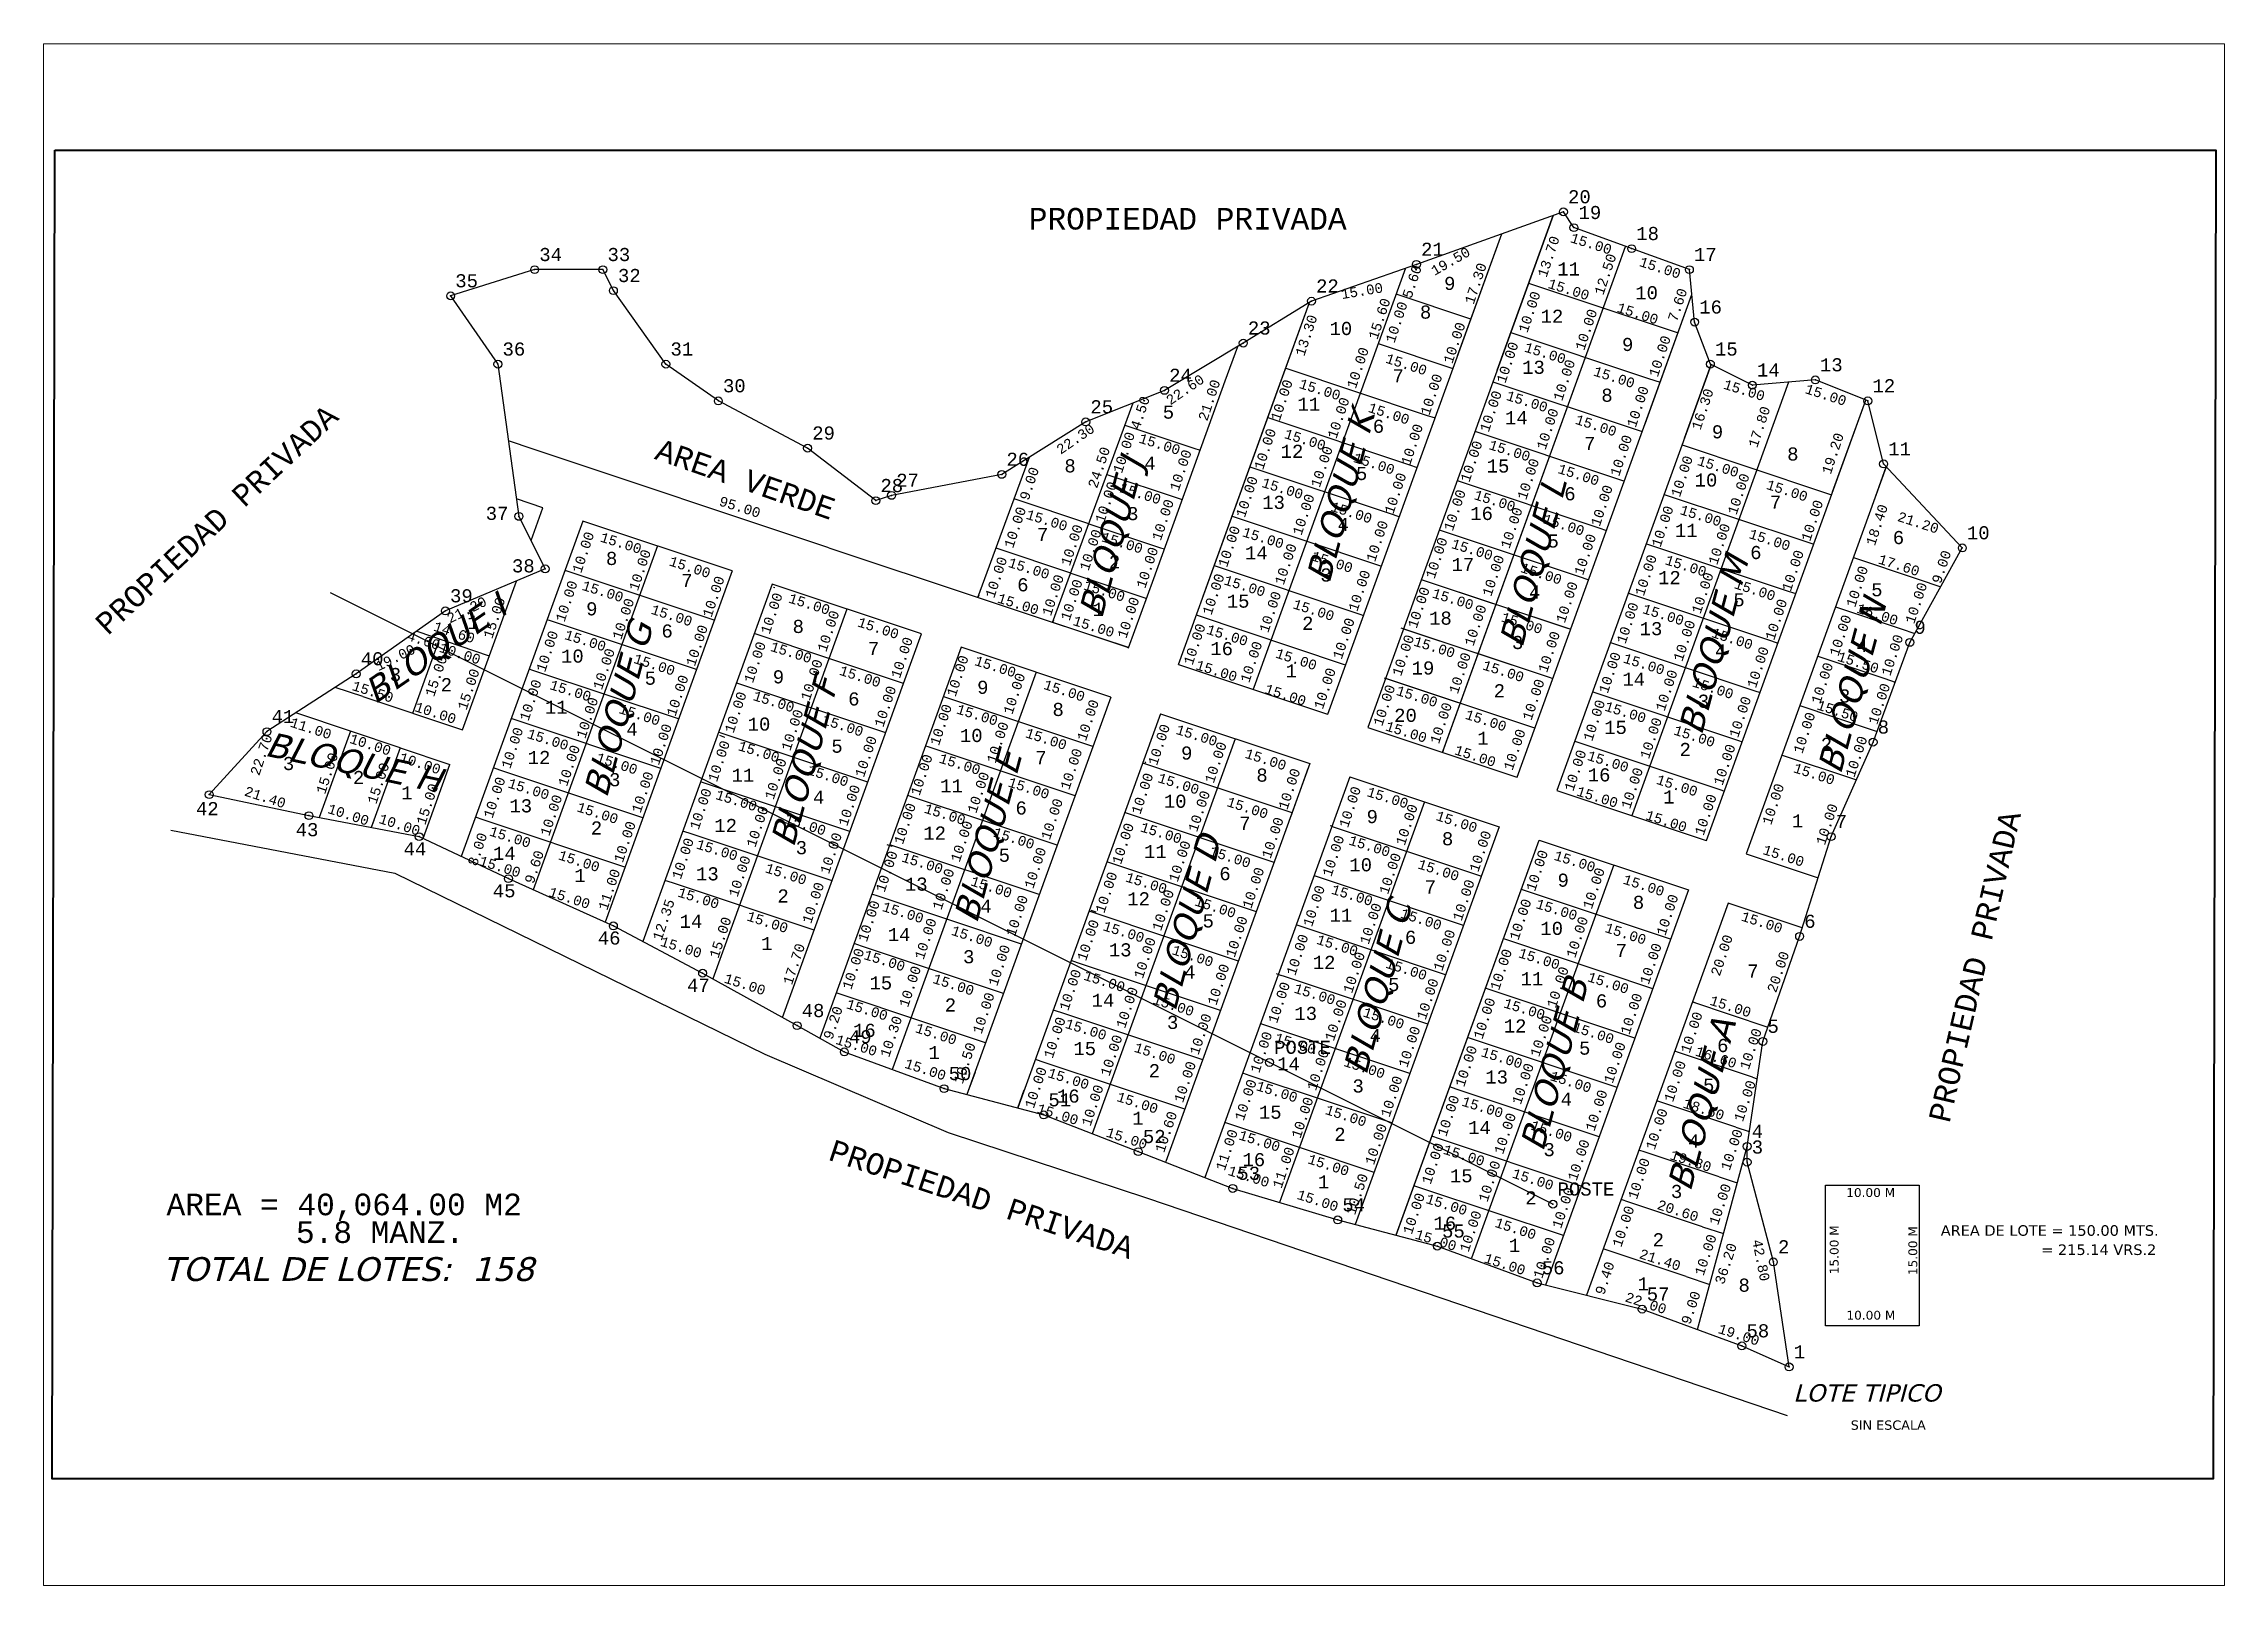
# Paper-space layout 'Layout3' of a CAD drawing. Header units: millimetres. Extents: x 30 to 267, y 21 to 189.
# The model-space entities are those that its viewports show. They can reach past a viewport. Long polylines and large blocks are cut down to what shows.
import ezdxf
from ezdxf.enums import TextEntityAlignment as Align

# ---------------------------------------------------------------- set-up
doc = ezdxf.new("R2010")
doc.units = ezdxf.units.MM
doc.header["$PDMODE"] = 32
doc.header["$PDSIZE"] = 1.5
doc.layers.add('CVL_PUNTO', color=2, linetype='Continuous')
doc.layers.add('CVL_PUNTO_NUM', color=2, linetype='Continuous')
doc.layers.add('TEXTO', color=110, linetype='Continuous', lineweight=25)
doc.styles.add('Estilo2', font='verdana.ttf')
doc.styles.add('Estilo4', font='verdana.ttf')
doc.styles.add('Estilo8', font='verdanai.ttf')
doc.styles.add('MONOTXT4', font='monotxt4.shx')

psp = doc.layouts.new('Layout3')

msp = doc.modelspace()

# ---------------------------------------------------------------- texts
at = {"layer": 'CVL_PUNTO_NUM', "color": 2, "style": 'MONOTXT4'}
for s, p in [('20', (328028.88, 1631902.88)), ('19', (328030.88, 1631899.88)), ('18', (328041.88, 1631895.88)), ('34', (327832.88, 1631891.88)), ('33', (327845.88, 1631891.88)), ('21', (328000.88, 1631892.88)), ('17', (328052.88, 1631891.88)), ('35', (327816.88, 1631886.88)), ('32', (327847.88, 1631887.88)), ('22', (327980.88, 1631885.88)), ('16', (328053.88, 1631881.88)), ('23', (327967.88, 1631877.88)), ('36', (327825.88, 1631873.88)), ('31', (327857.88, 1631873.88)), ('15', (328056.88, 1631873.88)), ('14', (328064.88, 1631869.88)), ('13', (328076.88, 1631870.88)), ('30', (327867.88, 1631866.88)), ('24', (327952.88, 1631868.88)), ('12', (328086.88, 1631866.88)), ('25', (327937.88, 1631862.88)), ('29', (327884.88, 1631857.88)), ('26', (327921.88, 1631852.88)), ('11', (328089.88, 1631854.88)), ('27', (327900.88, 1631848.88)), ('28', (327897.88, 1631847.88)), ('37', (327822.68, 1631842.58)), ('10', (328104.88, 1631838.88)), ('38', (327827.68, 1631832.58)), ('39', (327815.88, 1631826.88)), ('9', (328094.88, 1631820.88)), ('40', (327798.88, 1631814.88)), ('41', (327781.88, 1631803.88)), ('8', (328087.88, 1631801.88)), ('42', (327767.47, 1631786.33)), ('43', (327786.47, 1631782.33)), ('7', (328079.88, 1631783.88)), ('44', (327807.03, 1631778.69)), ('45', (327824.03, 1631770.69)), ('46', (327844.03, 1631761.69)), ('6', (328073.88, 1631764.88)), ('47', (327861.03, 1631752.69)), ('48', (327882.88, 1631747.88)), ('5', (328066.88, 1631744.88)), ('49', (327891.88, 1631742.88)), ('50', (327910.88, 1631735.88)), ('51', (327929.88, 1631730.88)), ('52', (327947.88, 1631723.88)), ('4', (328063.88, 1631724.88)), ('3', (328063.88, 1631721.88)), ('53', (327965.88, 1631716.88)), ('54', (327985.88, 1631710.88)), ('55', (328004.88, 1631705.88)), ('2', (328068.88, 1631702.88)), ('56', (328023.88, 1631698.88)), ('57', (328043.88, 1631693.88)), ('58', (328062.88, 1631686.88)), ('1', (328071.88, 1631682.88))]:
    msp.add_text(s, height=2.5, dxfattribs=at).set_placement(p, align=Align.BOTTOM_LEFT)
at = {"layer": 'CVL_PUNTO_NUM', "color": 7, "style": 'MONOTXT4'}
for s, p in [('PROPIEDAD PRIVADA', (327926.14, 1631897.4)), ('AREA = 40,064.00 M2', (327761.87, 1631709.65)), ('       5.8 MANZ.', (327761.59, 1631704.38))]:
    msp.add_text(s, height=4.1159, dxfattribs=at).set_placement(p, align=Align.BOTTOM_LEFT)
for s, height, rotation, p in [('15.00', 1.863, 342.5674, (328029, 1631895.73)), ('19.50', 1.863, 29.7672, (328003.73, 1631889.32)), ('13.70', 1.863, 71.5535, (328025.3, 1631889.2)), ('12.50', 1.863, 71.5535, (328036.11, 1631885.83)), ('5.60', 1.863, 71.5535, (327999.55, 1631885.18)), ('17.30', 1.863, 71.5535, (328011.41, 1631884.08)), ('15.00', 1.863, 342.0224, (328042.14, 1631891.19)), ('15.00', 1.863, 9.4303, (327985.89, 1631884.83)), ('15.60', 1.863, 71.5535, (327993.07, 1631877.36)), ('10.00', 1.863, 71.5535, (328021.66, 1631878.66)), ('15.00', 1.863, 342.5674, (328024.72, 1631887.02)), ('7.60', 1.863, 71.5535, (328050.13, 1631880.77)), ('13.30', 1.863, 71.5535, (327979.14, 1631874.19)), ('10.00', 1.863, 71.5535, (327996.33, 1631876.71)), ('10.00', 1.863, 71.5535, (328007.36, 1631872.77)), ('10.00', 1.863, 71.5535, (328032.47, 1631875.29)), ('15.00', 1.863, 342.0224, (328037.87, 1631882.48)), ('10.00', 1.863, 71.5535, (328017.46, 1631869.04)), ('15.00', 1.863, 342.5674, (328020.24, 1631874.9)), ('10.00', 1.863, 71.5535, (328046.49, 1631870.23)), ('10.00', 1.863, 71.5535, (327988.95, 1631868.01)), ('15.00', 1.863, 342.0224, (327993.79, 1631872.79)), ('10.00', 1.863, 71.5535, (328028.27, 1631865.67)), ('22.60', 1.863, 34.1555, (327953.42, 1631864.66)), ('21.00', 1.863, 71.5535, (327960.66, 1631861.85)), ('10.00', 1.863, 71.5535, (327974.46, 1631861.85)), ('15.00', 1.863, 342.5674, (327977.33, 1631867.96)), ('10.00', 1.863, 71.5535, (328002.97, 1631862.95)), ('15.00', 1.863, 342.0224, (328033.39, 1631870.35)), ('10.00', 1.863, 71.5535, (328042.29, 1631860.61)), ('15.00', 1.863, 342.5674, (328058.17, 1631867.83)), ('15.00', 1.863, 342.0224, (328073.71, 1631866.98)), ('PROPIEDAD PRIVADA', 4.1159, 43.1275, (327751.55, 1631820.29)), ('4.50', 1.863, 71.5535, (327947.74, 1631860.22)), ('10.00', 1.863, 71.5535, (327985.27, 1631858.47)), ('15.00', 1.863, 342.0224, (327990.47, 1631863.42)), ('10.00', 1.863, 71.5535, (328014.29, 1631859.74)), ('15.00', 1.863, 342.5674, (328016.79, 1631865.69)), ('10.00', 1.863, 71.5535, (328025.1, 1631856.37)), ('16.30', 1.863, 71.5535, (328054.63, 1631860.13)), ('17.80', 1.863, 71.5535, (328065.44, 1631856.76)), ('22.30', 1.863, 34.1555, (327932.53, 1631855.27)), ('10.00', 1.863, 71.5535, (327971.29, 1631852.54)), ('15.00', 1.863, 342.5674, (327974.5, 1631858.42)), ('10.00', 1.863, 71.5535, (327999.28, 1631853.41)), ('15.00', 1.863, 342.0224, (328029.93, 1631861.15)), ('24.50', 1.863, 71.5535, (327939.65, 1631849.04)), ('10.00', 1.863, 71.5535, (327944.39, 1631851.88)), ('15.00', 1.863, 342.5674, (327946.79, 1631857.56)), ('10.00', 1.863, 71.5535, (327955.2, 1631848.51)), ('10.00', 1.863, 71.5535, (327982.09, 1631849.17)), ('10.00', 1.863, 71.5535, (328010.6, 1631850.2)), ('15.00', 1.863, 342.5674, (328013.47, 1631856.32)), ('10.00', 1.863, 71.5535, (328039.12, 1631851.31)), ('19.20', 1.863, 71.5535, (328079.45, 1631851.7)), ('9.00', 1.863, 71.5535, (327926.63, 1631846.72)), ('15.00', 1.863, 342.0224, (327987.64, 1631853.88)), ('10.00', 1.863, 71.5535, (327996.11, 1631844.11)), ('10.00', 1.863, 71.5535, (328021.41, 1631846.83)), ('15.00', 1.863, 342.0224, (328026.61, 1631851.77)), ('10.00', 1.863, 71.5535, (328050.69, 1631847.35)), ('15.00', 1.863, 342.5674, (328053.19, 1631853.3)), ('10.00', 1.863, 71.5535, (328061.5, 1631843.98)), ('95.00', 1.863, 342.5674, (327866.82, 1631845.58)), ('10.00', 1.863, 71.5535, (327941, 1631842.42)), ('15.00', 1.863, 342.5674, (327943.11, 1631848.14)), ('10.00', 1.863, 71.5535, (327967.81, 1631843.45)), ('15.00', 1.863, 342.5674, (327970.2, 1631849.12)), ('10.00', 1.863, 71.5535, (327978.61, 1631840.07)), ('10.00', 1.863, 71.5535, (328007.43, 1631840.9)), ('15.00', 1.863, 342.5674, (328010.65, 1631846.78)), ('10.00', 1.863, 71.5535, (328035.43, 1631841.77)), ('15.00', 1.863, 342.0224, (328066.33, 1631848.75)), ('10.00', 1.863, 71.5535, (327923.66, 1631837.62)), ('15.00', 1.863, 342.5674, (327925.3, 1631843.06)), ('10.00', 1.863, 71.5535, (327951.81, 1631839.05)), ('15.00', 1.863, 342.0224, (327983.34, 1631844.58)), ('10.00', 1.863, 71.5535, (328018.24, 1631837.53)), ('15.00', 1.863, 342.0224, (328023.79, 1631842.23)), ('10.00', 1.863, 71.5535, (328047.01, 1631837.81)), ('15.00', 1.863, 342.5674, (328049.88, 1631843.93)), ('10.00', 1.863, 71.5535, (328075.52, 1631838.92)), ('18.40', 1.863, 71.5535, (328087.85, 1631838.09)), ('21.20', 1.863, 342.0224, (328091.31, 1631842.65)), ('10.00', 1.863, 71.5535, (327841.37, 1631832.87)), ('15.00', 1.863, 342.5674, (327844.16, 1631838.72)), ('10.00', 1.863, 71.5535, (327934.47, 1631834.25)), ('10.00', 1.863, 71.5535, (327938.03, 1631833.33)), ('15.00', 1.863, 342.5674, (327939.67, 1631838.77)), ('10.00', 1.863, 71.5535, (327964.42, 1631833.99)), ('15.00', 1.863, 342.5674, (327966.52, 1631839.71)), ('10.00', 1.863, 71.5535, (327992.63, 1631835.01)), ('10.00', 1.863, 71.5535, (328003.95, 1631831.8)), ('15.00', 1.863, 342.5674, (328006.34, 1631837.48)), ('10.00', 1.863, 71.5535, (328032.26, 1631832.47)), ('10.00', 1.863, 71.5535, (328057.81, 1631834.44)), ('15.00', 1.863, 342.0224, (328063.02, 1631839.38)), ('10.00', 1.863, 71.5535, (327852.18, 1631829.49)), ('15.00', 1.863, 342.0224, (327857.3, 1631834.17)), ('10.00', 1.863, 71.5535, (327920.06, 1631828.1)), ('15.00', 1.863, 342.5674, (327921.89, 1631833.89)), ('10.00', 1.863, 71.5535, (327948.84, 1631829.95)), ('10.00', 1.863, 71.5535, (327975.22, 1631830.62)), ('15.00', 1.863, 342.0224, (327979.66, 1631835.16)), ('10.00', 1.863, 71.5535, (328014.76, 1631828.43)), ('10.00', 1.863, 71.5535, (328043.83, 1631828.51)), ('15.00', 1.863, 342.5674, (328047.05, 1631834.38)), ('10.00', 1.863, 71.5535, (328071.83, 1631829.38)), ('17.60', 1.863, 342.0224, (328087.65, 1631834.54)), ('9.00', 1.863, 71.5535, (328100.41, 1631830.85)), ('10.00', 1.863, 71.5535, (327838.2, 1631823.56)), ('15.00', 1.863, 342.5674, (327840.7, 1631829.51)), ('10.00', 1.863, 71.5535, (327866.2, 1631824.43)), ('10.00', 1.863, 71.5535, (327930.87, 1631824.72)), ('10.00', 1.863, 71.5535, (327934.43, 1631823.81)), ('15.00', 1.863, 342.5674, (327936.26, 1631829.59)), ('10.00', 1.863, 71.5535, (327961.45, 1631824.89)), ('15.00', 1.863, 342.5674, (327963, 1631830.55)), ('10.00', 1.863, 71.5535, (327989.24, 1631825.56)), ('15.00', 1.863, 342.0224, (328019.49, 1631832.93)), ('10.00', 1.863, 71.5535, (328028.78, 1631823.37)), ('10.00', 1.863, 71.5535, (328054.64, 1631825.13)), ('15.00', 1.863, 342.0224, (328060.19, 1631829.84)), ('10.00', 1.863, 71.5535, (328084.08, 1631826.36)), ('10.00', 1.863, 71.5535, (328095.34, 1631823.21)), ('21.20', 1.863, 26.4184, (327816.11, 1631823.08)), ('15.00', 1.863, 71.5535, (327824.43, 1631820.39)), ('10.00', 1.863, 71.5535, (327849.01, 1631820.19)), ('15.00', 1.863, 342.0224, (327853.84, 1631824.97)), ('10.00', 1.863, 71.5535, (327877.27, 1631821.25)), ('15.00', 1.863, 342.5674, (327880.05, 1631827.1)), ('15.00', 1.863, 342.5674, (327919.84, 1631827.11)), ('10.00', 1.863, 71.5535, (327945.24, 1631820.43)), ('10.00', 1.863, 71.5535, (327972.26, 1631821.52)), ('15.00', 1.863, 342.0224, (327976.14, 1631826)), ('10.00', 1.863, 71.5535, (328000.56, 1631822.35)), ('15.00', 1.863, 342.5674, (328002.67, 1631828.06)), ('10.00', 1.863, 71.5535, (328011.37, 1631818.97)), ('10.00', 1.863, 71.5535, (328040.35, 1631819.41)), ('15.00', 1.863, 342.5674, (328042.75, 1631825.08)), ('10.00', 1.863, 71.5535, (328068.66, 1631820.07)), ('16.00', 1.863, 342.0224, (328083.55, 1631825.18)), ('14.60', 1.863, 342.0224, (327812.4, 1631821.75)), ('10.00', 1.863, 71.5535, (327863.03, 1631815.13)), ('10.00', 1.863, 71.5535, (327888.07, 1631817.87)), ('15.00', 1.863, 342.0224, (327893.19, 1631822.56)), ('15.00', 1.863, 342.5674, (327934.22, 1631822.82)), ('10.00', 1.863, 71.5535, (327957.85, 1631815.37)), ('15.00', 1.863, 342.5674, (327959.68, 1631821.16)), ('10.00', 1.863, 71.5535, (327986.27, 1631816.46)), ('15.00', 1.863, 342.0224, (328015.81, 1631823.52)), ('10.00', 1.863, 71.5535, (328051.16, 1631816.04)), ('10.00', 1.863, 71.5535, (328080.9, 1631817.05)), ('19.00', 1.863, 26.4184, (327802.5, 1631813.99)), ('4.60', 1.863, 342.0224, (327807.33, 1631819.98)), ('10.00', 1.863, 342.0224, (327813.49, 1631817.72)), ('10.00', 1.863, 71.5535, (327834.51, 1631814.02)), ('15.00', 1.863, 342.5674, (327837.38, 1631820.14)), ('10.00', 1.863, 71.5535, (327845.32, 1631810.65)), ('10.00', 1.863, 71.5535, (327874.09, 1631811.94)), ('15.00', 1.863, 342.5674, (327876.59, 1631817.89)), ('10.00', 1.863, 71.5535, (327902.09, 1631812.81)), ('10.00', 1.863, 71.5535, (327968.66, 1631812)), ('15.00', 1.863, 342.0224, (327972.82, 1631816.62)), ('10.00', 1.863, 71.5535, (327997.59, 1631813.25)), ('15.00', 1.863, 342.5674, (327999.14, 1631818.9)), ('10.00', 1.863, 71.5535, (328025.39, 1631813.91)), ('15.00', 1.863, 342.0224, (328055.89, 1631820.54)), ('10.00', 1.863, 71.5535, (328065.18, 1631810.98)), ('10.00', 1.863, 71.5535, (328090.78, 1631813.3)), ('15.00', 1.863, 71.5535, (327813.36, 1631809.33)), ('15.00', 1.863, 71.5535, (327819.53, 1631806.78)), ('15.00', 1.863, 342.0224, (327850.53, 1631815.6)), ('10.00', 1.863, 71.5535, (327884.9, 1631808.57)), ('15.00', 1.863, 342.0224, (327889.73, 1631813.35)), ('10.00', 1.863, 71.5535, (327912.71, 1631809.34)), ('15.00', 1.863, 342.5674, (327915.49, 1631815.19)), ('15.00', 1.863, 342.5674, (327957.63, 1631814.39)), ('10.00', 1.863, 71.5535, (327982.67, 1631806.94)), ('10.00', 1.863, 71.5535, (328008.4, 1631809.87)), ('15.00', 1.863, 342.0224, (328012.28, 1631814.36)), ('10.00', 1.863, 71.5535, (328036.96, 1631809.95)), ('15.00', 1.863, 342.5674, (328039.07, 1631815.67)), ('10.00', 1.863, 71.5535, (328047.77, 1631806.58)), ('10.00', 1.863, 71.5535, (328077.42, 1631807.96)), ('15.50', 1.863, 342.0224, (328079.89, 1631816.02)), ('15.50', 1.863, 342.0224, (327796.89, 1631810.44)), ('10.00', 1.863, 71.5535, (327831.34, 1631804.72)), ('15.00', 1.863, 342.5674, (327834.56, 1631810.6)), ('10.00', 1.863, 71.5535, (327859.34, 1631805.59)), ('10.00', 1.863, 71.5535, (327870.41, 1631802.4)), ('15.00', 1.863, 342.5674, (327873.28, 1631808.52)), ('10.00', 1.863, 71.5535, (327898.92, 1631803.51)), ('10.00', 1.863, 71.5535, (327923.51, 1631805.96)), ('15.00', 1.863, 342.0224, (327928.63, 1631810.65)), ('15.00', 1.863, 342.0224, (327970.77, 1631809.84)), ('10.00', 1.863, 71.5535, (327993.99, 1631803.73)), ('15.00', 1.863, 342.5674, (327995.82, 1631809.51)), ('10.00', 1.863, 71.5535, (328022.42, 1631804.81)), ('15.00', 1.863, 342.0224, (328052.21, 1631811.13)), ('10.00', 1.863, 71.5535, (328088.29, 1631804.01)), ('10.00', 1.863, 342.0224, (327808.84, 1631806.41)), ('10.00', 1.863, 71.5535, (327842.15, 1631801.35)), ('15.00', 1.863, 342.0224, (327847.7, 1631806.06)), ('10.00', 1.863, 71.5535, (327881.21, 1631799.03)), ('10.00', 1.863, 71.5535, (327909.53, 1631800.03)), ('15.00', 1.863, 342.5674, (327912.03, 1631805.98)), ('10.00', 1.863, 71.5535, (327937.53, 1631800.9)), ('10.00', 1.863, 71.5535, (328004.8, 1631800.35)), ('15.00', 1.863, 342.0224, (328008.96, 1631804.97)), ('10.00', 1.863, 71.5535, (328033.99, 1631800.86)), ('15.00', 1.863, 342.5674, (328035.54, 1631806.51)), ('10.00', 1.863, 71.5535, (328061.79, 1631801.52)), ('10.00', 1.863, 71.5535, (328074.03, 1631798.5)), ('15.50', 1.863, 342.0224, (328075.95, 1631806.77)), ('22.70', 1.863, 71.5535, (327780.05, 1631794.31)), ('11.00', 1.863, 342.0224, (327785.09, 1631803.46)), ('10.00', 1.863, 342.0224, (327796.42, 1631800.36)), ('10.00', 1.863, 71.5535, (327827.86, 1631795.62)), ('15.00', 1.863, 342.5674, (327830.25, 1631801.3)), ('10.00', 1.863, 71.5535, (327856.17, 1631796.29)), ('15.00', 1.863, 342.0224, (327886.42, 1631803.98)), ('10.00', 1.863, 71.5535, (327895.23, 1631793.97)), ('10.00', 1.863, 71.5535, (327920.34, 1631796.66)), ('15.00', 1.863, 342.0224, (327925.17, 1631801.44)), ('10.00', 1.863, 71.5535, (327951.07, 1631796.23)), ('15.00', 1.863, 342.5674, (327953.85, 1631802.08)), ('15.00', 1.863, 342.5674, (327993.77, 1631802.74)), ('10.00', 1.863, 71.5535, (328018.82, 1631795.29)), ('10.00', 1.863, 71.5535, (328044.8, 1631797.48)), ('15.00', 1.863, 342.0224, (328048.68, 1631801.97)), ('10.00', 1.863, 71.5535, (328083.94, 1631793.95)), ('15.00', 1.863, 71.5535, (327792.59, 1631790.79)), ('10.00', 1.863, 342.0224, (327805.89, 1631796.8)), ('10.00', 1.863, 71.5535, (327838.67, 1631792.25)), ('15.00', 1.863, 342.0224, (327843.4, 1631796.76)), ('10.00', 1.863, 71.5535, (327867.23, 1631793.1)), ('15.00', 1.863, 342.5674, (327870.45, 1631798.98)), ('10.00', 1.863, 71.5535, (327878.04, 1631789.73)), ('10.00', 1.863, 71.5535, (327905.85, 1631790.49)), ('15.00', 1.863, 342.5674, (327908.72, 1631796.61)), ('10.00', 1.863, 71.5535, (327934.36, 1631791.6)), ('10.00', 1.863, 71.5535, (327961.88, 1631792.86)), ('15.00', 1.863, 342.0224, (327967, 1631797.54)), ('15.00', 1.863, 342.0224, (328006.92, 1631798.2)), ('10.00', 1.863, 71.5535, (328030.39, 1631791.33)), ('15.00', 1.863, 342.5674, (328032.22, 1631797.12)), ('10.00', 1.863, 71.5535, (328058.82, 1631792.42)), ('15.00', 1.863, 71.5535, (327802.35, 1631788.88)), ('10.00', 1.863, 71.5535, (327824.47, 1631786.17)), ('15.00', 1.863, 342.5674, (327826.58, 1631791.88)), ('10.00', 1.863, 71.5535, (327852.69, 1631787.19)), ('15.00', 1.863, 342.0224, (327883.59, 1631794.44)), ('10.00', 1.863, 71.5535, (327916.65, 1631787.12)), ('15.00', 1.863, 342.0224, (327921.86, 1631792.07)), ('10.00', 1.863, 71.5535, (327947.9, 1631786.93)), ('15.00', 1.863, 342.5674, (327950.4, 1631792.88)), ('10.00', 1.863, 71.5535, (327975.9, 1631787.8)), ('10.00', 1.863, 71.5535, (328041.2, 1631787.96)), ('15.00', 1.863, 342.0224, (328045.37, 1631792.58)), ('15.00', 1.863, 342.0224, (328071.49, 1631794.78)), ('21.40', 1.863, 342.0224, (327776.37, 1631790.34)), ('15.00', 1.863, 71.5535, (327811.68, 1631784.91)), ('10.00', 1.863, 71.5535, (327835.28, 1631782.79)), ('10.00', 1.863, 71.5535, (327863.75, 1631784)), ('15.00', 1.863, 342.5674, (327866.15, 1631789.68)), ('10.00', 1.863, 71.5535, (327892.06, 1631784.67)), ('10.00', 1.863, 71.5535, (327930.67, 1631782.06)), ('10.00', 1.863, 71.5535, (327958.71, 1631783.56)), ('15.00', 1.863, 342.0224, (327963.54, 1631788.33)), ('10.00', 1.863, 71.5535, (327987.46, 1631784.37)), ('15.00', 1.863, 342.5674, (327990.24, 1631790.22)), ('15.00', 1.863, 342.5674, (328030.18, 1631790.35)), ('10.00', 1.863, 71.5535, (328055.22, 1631782.9)), ('10.00', 1.863, 71.5535, (328068.09, 1631784.91)), ('10.00', 1.863, 342.0224, (327792.23, 1631787.02)), ('10.00', 1.863, 342.0224, (327801.99, 1631785.11)), ('15.00', 1.863, 342.0224, (327839.72, 1631787.34)), ('10.00', 1.863, 71.5535, (327849.3, 1631777.73)), ('10.00', 1.863, 71.5535, (327874.56, 1631780.63)), ('15.00', 1.863, 342.0224, (327879.29, 1631785.14)), ('10.00', 1.863, 71.5535, (327902.67, 1631781.19)), ('15.00', 1.863, 342.5674, (327905.89, 1631787.07)), ('10.00', 1.863, 71.5535, (327913.48, 1631777.82)), ('10.00', 1.863, 71.5535, (327944.21, 1631777.39)), ('15.00', 1.863, 342.5674, (327947.08, 1631783.51)), ('10.00', 1.863, 71.5535, (327972.73, 1631778.5)), ('10.00', 1.863, 71.5535, (327998.27, 1631780.99)), ('15.00', 1.863, 342.0224, (328003.38, 1631785.68)), ('15.00', 1.863, 342.0224, (328043.32, 1631785.81)), ('10.00', 1.863, 71.5535, (328078.33, 1631781.07)), ('PROPIEDAD PRIVADA', 4.1159, 76.9657, (328102.75, 1631728.02)), ('8.00', 1.863, 71.5535, (327821.5, 1631777.07)), ('15.00', 1.863, 342.5674, (327823.05, 1631782.72)), ('10.00', 1.863, 71.5535, (327860.36, 1631774.55)), ('15.00', 1.863, 342.5674, (327862.47, 1631780.26)), ('10.00', 1.863, 71.5535, (327888.58, 1631775.57)), ('15.00', 1.863, 342.0224, (327919.03, 1631782.53)), ('10.00', 1.863, 71.5535, (327955.02, 1631774.02)), ('10.00', 1.863, 71.5535, (327984.29, 1631775.06)), ('15.00', 1.863, 342.5674, (327986.79, 1631781.01)), ('10.00', 1.863, 71.5535, (328012.29, 1631775.93)), ('15.00', 1.863, 342.0224, (328065.66, 1631779.2)), ('15.00', 1.863, 342.5674, (327821.11, 1631777.08)), ('9.60', 1.863, 71.5535, (327832.31, 1631773.7)), ('15.00', 1.863, 342.0224, (327836.19, 1631778.18)), ('10.00', 1.863, 71.5535, (327871.17, 1631771.17)), ('15.00', 1.863, 342.0224, (327875.61, 1631775.72)), ('10.00', 1.863, 71.5535, (327899.19, 1631772.09)), ('15.00', 1.863, 342.5674, (327901.59, 1631777.77)), ('10.00', 1.863, 71.5535, (327927.5, 1631772.76)), ('15.00', 1.863, 342.0224, (327960.22, 1631778.96)), ('10.00', 1.863, 71.5535, (327969.04, 1631768.96)), ('10.00', 1.863, 71.5535, (327995.1, 1631771.69)), ('15.00', 1.863, 342.0224, (327999.93, 1631776.47)), ('10.00', 1.863, 71.5535, (328023.1, 1631772.25)), ('15.00', 1.863, 342.5674, (328025.89, 1631778.1)), ('15.00', 1.863, 342.0224, (327834.35, 1631771.16)), ('11.00', 1.863, 71.5535, (327846.33, 1631768.64)), ('15.00', 1.863, 342.5674, (327858.94, 1631771.1)), ('10.00', 1.863, 71.5535, (327885.19, 1631766.11)), ('10.00', 1.863, 71.5535, (327910, 1631768.72)), ('15.00', 1.863, 342.0224, (327914.73, 1631773.23)), ('10.00', 1.863, 71.5535, (327941.04, 1631768.09)), ('15.00', 1.863, 342.5674, (327944.26, 1631773.97)), ('10.00', 1.863, 71.5535, (327980.6, 1631765.52)), ('15.00', 1.863, 342.5674, (327983.47, 1631771.64)), ('10.00', 1.863, 71.5535, (328009.11, 1631766.63)), ('10.00', 1.863, 71.5535, (328033.91, 1631768.88)), ('15.00', 1.863, 342.0224, (328039.03, 1631773.56)), ('12.35', 1.863, 71.5535, (327856.7, 1631762.89)), ('10.00', 1.863, 71.5535, (327895.8, 1631762.64)), ('15.00', 1.863, 342.5674, (327897.91, 1631768.35)), ('10.00', 1.863, 71.5535, (327924.02, 1631763.66)), ('10.00', 1.863, 71.5535, (327951.85, 1631764.72)), ('15.00', 1.863, 342.0224, (327957.4, 1631769.42)), ('10.00', 1.863, 71.5535, (327991.41, 1631762.15)), ('15.00', 1.863, 342.0224, (327996.61, 1631767.1)), ('10.00', 1.863, 71.5535, (328019.93, 1631762.95)), ('15.00', 1.863, 342.5674, (328022.43, 1631768.9)), ('10.00', 1.863, 71.5535, (328047.93, 1631763.82)), ('15.00', 1.863, 71.5535, (327867.51, 1631759.51)), ('15.00', 1.863, 342.0224, (327872.08, 1631766.56)), ('10.00', 1.863, 71.5535, (327906.61, 1631759.26)), ('15.00', 1.863, 342.0224, (327911.05, 1631763.81)), ('10.00', 1.863, 71.5535, (327937.56, 1631758.99)), ('15.00', 1.863, 342.5674, (327939.95, 1631764.67)), ('10.00', 1.863, 71.5535, (327965.87, 1631759.66)), ('10.00', 1.863, 71.5535, (328005.43, 1631757.09)), ('10.00', 1.863, 71.5535, (328030.74, 1631759.58)), ('15.00', 1.863, 342.0224, (328035.57, 1631764.35)), ('15.00', 1.863, 342.0224, (328061.55, 1631766.52)), ('15.00', 1.863, 342.5674, (327855.62, 1631761.72)), ('17.70', 1.863, 71.5535, (327881.53, 1631754.45)), ('10.00', 1.863, 71.5535, (327892.83, 1631753.54)), ('15.00', 1.863, 342.5674, (327894.38, 1631759.19)), ('10.00', 1.863, 71.5535, (327920.63, 1631754.2)), ('10.00', 1.863, 71.5535, (327948.37, 1631755.62)), ('15.00', 1.863, 342.0224, (327953.1, 1631760.12)), ('10.00', 1.863, 71.5535, (327977.43, 1631756.22)), ('15.00', 1.863, 342.5674, (327980.64, 1631762.1)), ('10.00', 1.863, 71.5535, (327988.24, 1631752.85)), ('10.00', 1.863, 71.5535, (328016.24, 1631753.41)), ('15.00', 1.863, 342.5674, (328019.11, 1631759.53)), ('10.00', 1.863, 71.5535, (328044.76, 1631754.52)), ('20.00', 1.863, 71.5535, (328058.3, 1631756.12)), ('20.00', 1.863, 71.5535, (328069.04, 1631752.95)), ('15.00', 1.863, 342.0224, (327867.78, 1631754.71)), ('10.00', 1.863, 71.5535, (327903.64, 1631750.17)), ('15.00', 1.863, 342.0224, (327907.52, 1631754.65)), ('10.00', 1.863, 71.5535, (327934.17, 1631749.53)), ('15.00', 1.863, 342.5674, (327936.28, 1631755.25)), ('10.00', 1.863, 71.5535, (327962.39, 1631750.56)), ('15.00', 1.863, 342.0224, (327993.79, 1631757.56)), ('10.00', 1.863, 71.5535, (328027.05, 1631750.04)), ('15.00', 1.863, 342.0224, (328032.26, 1631754.98)), ('10.00', 1.863, 71.5535, (327917.66, 1631745.11)), ('10.00', 1.863, 71.5535, (327944.98, 1631746.16)), ('15.00', 1.863, 342.0224, (327949.42, 1631750.71)), ('10.00', 1.863, 71.5535, (327973.95, 1631747.12)), ('15.00', 1.863, 342.5674, (327976.34, 1631752.8)), ('10.00', 1.863, 71.5535, (328002.25, 1631747.79)), ('10.00', 1.863, 71.5535, (328013.07, 1631744.11)), ('10.00', 1.863, 71.5535, (328041.07, 1631744.98)), ('15.00', 1.863, 342.0224, (328055.56, 1631750.5)), ('9.20', 1.863, 71.5535, (327889.23, 1631744.02)), ('15.00', 1.863, 342.5674, (327891.06, 1631749.81)), ('10.30', 1.863, 71.5535, (327900.04, 1631740.64)), ('10.00', 1.863, 71.5535, (327931.2, 1631740.44)), ('15.00', 1.863, 342.5674, (327932.75, 1631746.09)), ('10.00', 1.863, 71.5535, (327958.99, 1631741.1)), ('10.00', 1.863, 71.5535, (327984.76, 1631743.75)), ('15.00', 1.863, 342.0224, (327989.48, 1631748.26)), ('15.00', 1.863, 342.5674, (328016.29, 1631749.98)), ('10.00', 1.863, 71.5535, (328023.88, 1631740.73)), ('10.00', 1.863, 71.5535, (328052.55, 1631741.44)), ('15.00', 1.863, 342.5674, (327889.02, 1631743.04)), ('15.00', 1.863, 342.0224, (327904.2, 1631745.26)), ('10.00', 1.863, 71.5535, (327942.01, 1631737.06)), ('10.00', 1.863, 71.5535, (327970.56, 1631737.67)), ('15.00', 1.863, 342.5674, (327972.66, 1631743.38)), ('10.00', 1.863, 71.5535, (327998.77, 1631738.69)), ('15.00', 1.863, 342.0224, (328029.43, 1631745.44)), ('10.00', 1.863, 71.5535, (328037.9, 1631735.67)), ('10.00', 1.863, 71.5535, (328063.82, 1631738.29)), ('15.00', 1.863, 342.0224, (327902.16, 1631738.49)), ('10.50', 1.863, 71.5535, (327914.06, 1631735.58)), ('15.00', 1.863, 342.0224, (327945.89, 1631741.55)), ('10.00', 1.863, 71.5535, (327956.03, 1631732)), ('10.00', 1.863, 71.5535, (327981.36, 1631734.29)), ('15.00', 1.863, 342.0224, (327985.81, 1631738.84)), ('10.00', 1.863, 71.5535, (328009.59, 1631735.01)), ('15.00', 1.863, 342.5674, (328011.99, 1631740.68)), ('10.00', 1.863, 71.5535, (328020.4, 1631731.64)), ('10.00', 1.863, 71.5535, (328049.38, 1631732.13)), ('16.60', 1.863, 342.0224, (328052.79, 1631740.81)), ('10.00', 1.863, 71.5535, (327927.6, 1631730.92)), ('15.00', 1.863, 342.5674, (327929.43, 1631736.7)), ('10.00', 1.863, 71.5535, (327938.41, 1631727.54)), ('10.00', 1.863, 71.5535, (327967.59, 1631728.57)), ('15.00', 1.863, 342.5674, (327969.14, 1631734.22)), ('10.00', 1.863, 71.5535, (327995.38, 1631729.23)), ('15.00', 1.863, 342.0224, (328025.13, 1631736.14)), ('10.00', 1.863, 71.5535, (328062.7, 1631728.38)), ('15.00', 1.863, 342.5674, (327927.38, 1631729.93)), ('15.00', 1.863, 342.0224, (327942.57, 1631732.16)), ('10.00', 1.863, 71.5535, (327978.4, 1631725.2)), ('15.00', 1.863, 342.0224, (327982.28, 1631729.68)), ('10.00', 1.863, 71.5535, (328006.2, 1631725.55)), ('15.00', 1.863, 342.5674, (328008.31, 1631731.27)), ('10.00', 1.863, 71.5535, (328034.42, 1631726.58)), ('18.60', 1.863, 342.0224, (328050.45, 1631730.91)), ('15.00', 1.863, 342.0224, (327940.53, 1631725.39)), ('10.60', 1.863, 71.5535, (327952.43, 1631722.48)), ('11.00', 1.863, 71.5535, (327963.99, 1631719.05)), ('10.00', 1.863, 71.5535, (327992.41, 1631720.14)), ('10.00', 1.863, 71.5535, (328017.01, 1631722.18)), ('15.00', 1.863, 342.0224, (328021.45, 1631726.73)), ('10.00', 1.863, 71.5535, (328045.9, 1631723.03)), ('10.00', 1.863, 71.5535, (328060.2, 1631719.09)), ('PROPIEDAD PRIVADA', 4.1159, 341.7357, (327887.37, 1631720.32)), ('15.00', 1.863, 342.5674, (327965.82, 1631724.84)), ('11.00', 1.863, 71.5535, (327974.8, 1631715.68)), ('10.00', 1.863, 71.5535, (328003.23, 1631716.46)), ('15.00', 1.863, 342.5674, (328004.78, 1631722.11)), ('10.00', 1.863, 71.5535, (328031.03, 1631717.12)), ('19.80', 1.863, 342.0224, (328047.98, 1631721.07)), ('15.00', 1.863, 342.5674, (327963.77, 1631718.07)), ('15.00', 1.863, 342.0224, (327978.96, 1631720.29)), ('10.00', 1.863, 71.5535, (328014.04, 1631713.08)), ('15.00', 1.863, 342.0224, (328017.92, 1631717.57)), ('10.00', 1.863, 71.5535, (328042.51, 1631713.58)), ('15.00', 1.863, 342.0224, (327976.91, 1631713.52)), ('10.50', 1.863, 71.5535, (327988.81, 1631710.62)), ('10.00', 1.863, 71.5535, (327999.63, 1631706.93)), ('15.00', 1.863, 342.5674, (328001.46, 1631712.72)), ('10.00', 1.863, 71.5535, (328028.06, 1631708.02)), ('10.00', 1.863, 71.5535, (328057.98, 1631708.7)), ('10.00', 1.863, 71.5535, (328010.44, 1631703.56)), ('10.00', 1.863, 71.5535, (328039.54, 1631704.48)), ('20.60', 1.863, 342.0224, (328045.53, 1631711.59)), ('15.00', 1.863, 342.5674, (327999.42, 1631705.95)), ('15.00', 1.863, 342.0224, (328014.6, 1631708.18)), ('10.00', 1.863, 71.5535, (328024.46, 1631698.5)), ('10.00', 1.863, 71.5535, (328055.22, 1631699.05)), ('15.00', 1.863, 342.0224, (328012.56, 1631701.41)), ('21.40', 1.863, 342.0224, (328042.13, 1631702.23)), ('36.20', 1.863, 71.5535, (328059.07, 1631697.38)), ('42.80', 1.863, 281.0327, (328063.43, 1631705.99)), ('9.40', 1.863, 71.5535, (328036.27, 1631695.38)), ('22.00', 1.863, 342.0224, (328039.43, 1631693.99)), ('9.00', 1.863, 71.5535, (328052.66, 1631689.75)), ('19.00', 1.863, 342.0224, (328057.14, 1631687.97))]:
    msp.add_text(s, height=height, rotation=rotation, dxfattribs=at).set_placement(p, align=Align.BOTTOM_LEFT)
at = {"layer": 'CVL_PUNTO_NUM', "color": 5, "style": 'MONOTXT4'}
for s, p in [('9', (328005.26, 1631886.38)), ('11', (328026.84, 1631889.12)), ('10', (328041.68, 1631884.6)), ('10', (327983.43, 1631877.79)), ('8', (328000.66, 1631880.91)), ('12', (328023.64, 1631880.12)), ('9', (328039.16, 1631874.75)), ('13', (328020.13, 1631870.4)), ('7', (327995.45, 1631868.76)), ('5', (327951.67, 1631861.86)), ('11', (327977.32, 1631863.39)), ('8', (328035.22, 1631865.08)), ('6', (327991.68, 1631859.17)), ('14', (328016.86, 1631860.8)), ('9', (328056.28, 1631858.11)), ('12', (327974.12, 1631854.39)), ('7', (328031.94, 1631855.9)), ('8', (328070.63, 1631853.89)), ('8', (327932.93, 1631851.63)), ('4', (327948.16, 1631852.14)), ('5', (327988.48, 1631850.17)), ('15', (328013.38, 1631851.6)), ('10', (328053, 1631848.93)), ('13', (327970.61, 1631844.67)), ('6', (328028.17, 1631846.31)), ('7', (328067.35, 1631844.72)), ('3', (327944.88, 1631842.53)), ('4', (327984.97, 1631840.45)), ('16', (328010.25, 1631842.56)), ('7', (327927.7, 1631838.56)), ('5', (328024.97, 1631837.31)), ('11', (328049.23, 1631839.34)), ('6', (328090.75, 1631837.97)), ('8', (327845.58, 1631833.99)), ('2', (327941.4, 1631833.33)), ('14', (327967.34, 1631835.06)), ('17', (328006.68, 1631832.83)), ('6', (328063.58, 1631835.12)), ('7', (327859.93, 1631829.77)), ('6', (327923.93, 1631828.97)), ('3', (327981.69, 1631830.84)), ('12', (328046.03, 1631830.34)), ('5', (328086.64, 1631828.03)), ('9', (327841.81, 1631824.39)), ('1', (327938.27, 1631824.29)), ('15', (327963.86, 1631825.86)), ('4', (328021.46, 1631827.59)), ('5', (328060.38, 1631826.12)), ('1', (327819.2, 1631821.81)), ('6', (327856.16, 1631820.18)), ('8', (327881.14, 1631821.04)), ('2', (327978.21, 1631821.64)), ('18', (328002.41, 1631822.62)), ('13', (328042.52, 1631820.62)), ('10', (327837.02, 1631815.39)), ('7', (327895.5, 1631816.82)), ('16', (327960.73, 1631816.82)), ('3', (328018.19, 1631817.98)), ('4', (328056.87, 1631816.41)), ('4', (328083.79, 1631817.39)), ('3', (327804.4, 1631811.88)), ('5', (327852.96, 1631811.18)), ('9', (327877.37, 1631811.44)), ('1', (327975.08, 1631812.6)), ('19', (327999.08, 1631813.13)), ('2', (327814.1, 1631809.94)), ('6', (327891.73, 1631807.23)), ('9', (327916.3, 1631809.45)), ('2', (328014.71, 1631808.78)), ('14', (328039.24, 1631811.01)), ('3', (328080.51, 1631807.79)), ('11', (327833.94, 1631805.68)), ('8', (327930.66, 1631805.23)), ('20', (327995.75, 1631804.11)), ('3', (328053.6, 1631806.8)), ('4', (327849.45, 1631801.46)), ('10', (327872.58, 1631802.44)), ('10', (327913.02, 1631800.27)), ('1', (328011.58, 1631799.74)), ('15', (328035.76, 1631801.81)), ('3', (327784.03, 1631794.93)), ('12', (327830.67, 1631796.07)), ('5', (327888.53, 1631798.23)), ('7', (327927.38, 1631796.05)), ('9', (327955.15, 1631796.93)), ('2', (328050.12, 1631797.6)), ('2', (328077.03, 1631798.59)), ('2', (327797.37, 1631792.26)), ('3', (327846.18, 1631791.85)), ('11', (327869.51, 1631792.72)), ('11', (327909.25, 1631790.68)), ('8', (327969.5, 1631792.72)), ('16', (328032.63, 1631792.77)), ('1', (327806.59, 1631789.35)), ('13', (327827.19, 1631786.87)), ('4', (327885.02, 1631788.51)), ('6', (327923.61, 1631786.46)), ('10', (327951.87, 1631787.75)), ('1', (328046.99, 1631788.56)), ('2', (327842.7, 1631782.65)), ('12', (327866.23, 1631783.12)), ('7', (327966.22, 1631783.54)), ('9', (327990.5, 1631784.82)), ('1', (328071.54, 1631784)), ('3', (327881.74, 1631778.9)), ('12', (327906.05, 1631781.68)), ('11', (327948.1, 1631778.16)), ('8', (328004.85, 1631780.6)), ('14', (327824.06, 1631777.83)), ('13', (327862.75, 1631773.92)), ('5', (327920.41, 1631777.46)), ('6', (327962.45, 1631773.95)), ('10', (327987.21, 1631775.64)), ('1', (327839.57, 1631773.61)), ('2', (327878.26, 1631769.7)), ('13', (327902.54, 1631771.96)), ('7', (328001.57, 1631771.42)), ('9', (328026.88, 1631772.71)), ('4', (327916.9, 1631767.74)), ('12', (327944.9, 1631769.16)), ('11', (327983.44, 1631766.05)), ('8', (328041.23, 1631768.49)), ('14', (327859.62, 1631764.88)), ('14', (327899.27, 1631762.35)), ('5', (327959.25, 1631764.95)), ('6', (327997.8, 1631761.83)), ('10', (328023.6, 1631763.53)), ('1', (327875.14, 1631760.66)), ('3', (327913.62, 1631758.13)), ('13', (327941.39, 1631759.44)), ('7', (328037.95, 1631759.31)), ('15', (327895.79, 1631753.15)), ('4', (327955.74, 1631755.23)), ('12', (327980.24, 1631757.05)), ('11', (328019.83, 1631753.94)), ('7', (328063.02, 1631755.4)), ('2', (327910.14, 1631748.93)), ('14', (327938.12, 1631749.84)), ('5', (327994.6, 1631752.83)), ('6', (328034.18, 1631749.72)), ('3', (327952.47, 1631745.62)), ('13', (327976.74, 1631747.33)), ('12', (328016.63, 1631744.94)), ('16', (327892.66, 1631744.11)), ('15', (327934.64, 1631740.64)), ('4', (327991.09, 1631743.11)), ('5', (328030.98, 1631740.72)), ('6', (328057.28, 1631741.22)), ('1', (327907.02, 1631739.89)), ('2', (327948.99, 1631736.42)), ('14', (327973.46, 1631737.72)), ('3', (327987.81, 1631733.51)), ('13', (328013.12, 1631735.22)), ('5', (328054.6, 1631733.67)), ('16', (327931.51, 1631731.59)), ('15', (327969.98, 1631728.52)), ('4', (328027.47, 1631731)), ('1', (327945.86, 1631727.38)), ('2', (327984.34, 1631724.31)), ('14', (328009.84, 1631725.61)), ('3', (328024.2, 1631721.39)), ('4', (328051.75, 1631723.03)), ('16', (327966.85, 1631719.48)), ('15', (328006.37, 1631716.41)), ('1', (327981.21, 1631715.26)), ('2', (328020.72, 1631712.19)), ('3', (328048.48, 1631713.42)), ('16', (328003.24, 1631707.37)), ('1', (328017.59, 1631703.15)), ('2', (328045, 1631704.22)), ('1', (328042.13, 1631695.84)), ('8', (328061.36, 1631695.57))]:
    msp.add_text(s, height=2.5, dxfattribs=at).set_placement(p, align=Align.BOTTOM_LEFT)
at = {"layer": 'CVL_PUNTO_NUM', "color": 3, "style": 'MONOTXT4'}
msp.add_text('AREA VERDE', height=4.116, rotation=340.8429, dxfattribs=at).set_placement((327854.27, 1631853.82), align=Align.BOTTOM_LEFT)
for p in [(327972.88, 1631740.88), (328026.88, 1631713.88)]:
    msp.add_text('POSTE', height=2.5, dxfattribs=at).set_placement(p, align=Align.BOTTOM_LEFT)
at = {"layer": 'TEXTO', "color": 1, "style": 'Estilo8'}
for s, rotation, p in [('BLOQUE K', 74.9944, (327983.43, 1631831.06, 1667.22)), ('BLOQUE J', 74.9944, (327940.1, 1631824.42, 1667.22)), ('BLOQUE L', 74.9944, (328020.18, 1631818.79, 1667.22)), ('BLOQUE M', 74.9944, (328054.35, 1631802.12, 1667.22)), ('BLOQUE I', 34.4958, (327801.56, 1631808.12, 1667.22)), ('BLOQUE N', 74.9944, (328080.84, 1631794.68, 1667.22)), ('BLOQUE G', 74.9944, (327845.76, 1631790.17, 1667.22)), ('BLOQUE F', 74.9944, (327881.37, 1631780.76, 1667.22)), ('BLOQUE H', 347.8604, (327780.41, 1631798.46, 1667.22)), ('BLOQUE E', 74.9944, (327916.27, 1631766.27, 1667.22)), ('BLOQUE D', 74.9944, (327954.07, 1631749.51, 1667.22)), ('BLOQUE C', 74.9944, (327990.46, 1631737.39, 1667.22)), ('BLOQUE B', 74.9944, (328024.15, 1631722.81, 1667.22)), ('BLOQUE A', 74.9944, (328052.22, 1631715.2, 1667.22))]:
    msp.add_text(s, height=4.722, rotation=rotation, dxfattribs=at).set_placement(p)
at = {"layer": 'TEXTO'}
for s, height, style, p in [('10.00 M', 1.68, 'Estilo2', (328081.88, 1631714.37)), ('AREA DE LOTE = 150.00 MTS.', 2.0125, 'Estilo2', (328099.89, 1631706.98)), ('                      = 215.14 VRS.2', 2.0125, 'Estilo2', (328099.73, 1631703.32)), ('10.00 M', 1.68, 'Estilo2', (328081.92, 1631691.01)), ('LOTE TIPICO', 3.3075, 'Estilo8', (328071.77, 1631675.4)), ('SIN ESCALA', 1.772, 'Estilo4', (328082.73, 1631670.03))]:
    msp.add_text(s, height=height, dxfattribs=dict(at, style=style)).set_placement(p)
at = {"layer": 'TEXTO', "style": 'Estilo2'}
for p in [(328080.42, 1631699.65), (328095.4, 1631699.48)]:
    msp.add_text('15.00 M', height=1.68, rotation=90, dxfattribs=at).set_placement(p)
at = {"layer": 'TEXTO', "color": 7, "style": 'Estilo8'}
msp.add_text('TOTAL DE LOTES:  158', height=4.5269, dxfattribs=at).set_placement((327761.15, 1631698.38))

# ---------------------------------------------------------------- linework, layer by layer
for p, q in [((328028, 1631902), (328000, 1631892)), ((328030, 1631899), (328028, 1631902)), ((327983.12, 1631806.32), (328016.25, 1631897.8)), ((328026.02, 1631901.29), (327990.71, 1631803.78)), ((328007.83, 1631874.55), (328016.25, 1631897.8)), ((328015.35, 1631871.83), (328026.02, 1631901.29)), ((328041, 1631895), (328030, 1631899)), ((328038.37, 1631891.34), (328039.85, 1631895.42)), ((328052, 1631891), (328041, 1631895)), ((327832, 1631891), (327816, 1631886)), ((327845, 1631891), (327832, 1631891)), ((327847, 1631887), (327845, 1631891)), ((327997.93, 1631891.28), (327969.02, 1631811.42)), ((328000, 1631892), (327980, 1631885)), ((328004.95, 1631799.04), (328038.37, 1631891.34)), ((328005.08, 1631799.4), (328038.37, 1631891.34)), ((328038.37, 1631891.34), (328038.37, 1631891.34)), ((328038.37, 1631891.34), (328038.37, 1631891.34)), ((328038.37, 1631891.34), (328038.37, 1631891.34)), ((328038.37, 1631891.34), (328038.37, 1631891.34)), ((328038.37, 1631891.34), (328038.37, 1631891.34)), ((328053, 1631881), (328052, 1631891)), ((327816, 1631886), (327825, 1631873)), ((327857, 1631873), (327847, 1631887)), ((328010.37, 1631881.56), (327996.13, 1631886.3)), ((328019.18, 1631794.3), (328052.48, 1631886.24)), ((328021.37, 1631888.43), (328047.39, 1631879.76)), ((328043.56, 1631861.62), (328052.48, 1631886.24)), ((327954.65, 1631815.81), (327979.62, 1631884.77)), ((327980, 1631885), (327967, 1631877)), ((327972.97, 1631866.4), (327979.62, 1631884.77)), ((328056, 1631873), (328053, 1631881)), ((327967, 1631877), (327952, 1631868)), ((327992.73, 1631876.9), (328006.96, 1631872.16)), ((328017.96, 1631879.03), (328044.23, 1631870.28)), ((328047.39, 1631879.76), (328049.84, 1631878.95)), ((327825, 1631873), (327829, 1631844)), ((327867, 1631866), (327857, 1631873)), ((327963.57, 1631869.8), (327965.95, 1631876.37)), ((328005.03, 1631872.8), (328006.96, 1631872.16)), ((328056.16, 1631872.92), (328026.77, 1631791.76)), ((328051.08, 1631858.89), (328056.16, 1631872.92)), ((328064, 1631869), (328056, 1631873)), ((327949.95, 1631832.19), (327963.57, 1631869.8)), ((327963.57, 1631869.8), (327963.57, 1631869.8)), ((327975.09, 1631872.25), (328001.86, 1631863.31)), ((328014.55, 1631869.62), (328041.07, 1631860.79)), ((328015.35, 1631871.83), (328015.35, 1631871.83)), ((328015.35, 1631871.83), (328015.35, 1631871.83)), ((328070.9, 1631869.58), (328041.14, 1631787.37)), ((328044.23, 1631870.28), (328044.23, 1631870.28)), ((328044.23, 1631870.28), (328046.43, 1631869.54)), ((328076, 1631870), (328064, 1631869)), ((328086, 1631866), (328076, 1631870)), ((327884, 1631857), (327867, 1631866)), ((327930.69, 1631823.81), (327946.02, 1631865.61)), ((327952, 1631868), (327937, 1631862)), ((327959.35, 1631828.79), (327972.97, 1631866.4)), ((327972.97, 1631866.4), (327972.97, 1631866.4)), ((327972.97, 1631866.4), (327972.97, 1631866.4)), ((328055.24, 1631782.26), (328085.62, 1631866.15)), ((328079.29, 1631848.68), (328085.62, 1631866.15)), ((328089, 1631854), (328086, 1631866)), ((327937, 1631862), (327921, 1631852)), ((327944.47, 1631861.38), (327957.58, 1631857)), ((327971.68, 1631862.84), (327998.7, 1631853.83)), ((328001.86, 1631863.31), (328001.86, 1631863.31)), ((328001.86, 1631863.31), (328003.56, 1631862.75)), ((328011.15, 1631860.22), (328037.91, 1631851.3)), ((328041.07, 1631860.79), (328041.07, 1631860.79)), ((328041.07, 1631860.79), (328043.03, 1631860.14)), ((328043.56, 1631861.62), (328043.56, 1631861.62)), ((328043.56, 1631861.62), (328043.56, 1631861.62)), ((327831.7, 1631856.82), (327827.02, 1631858.39)), ((327888.02, 1631838.04), (327831.7, 1631856.82)), ((327831.7, 1631856.82), (327831.7, 1631856.82)), ((327897, 1631847), (327884, 1631857)), ((327957.58, 1631857), (327958.79, 1631856.6)), ((328050.61, 1631857.6), (328077.15, 1631848.74)), ((327921, 1631852), (327900, 1631848)), ((327916.45, 1631828.55), (327926.26, 1631855.29)), ((327941.02, 1631851.98), (327954.41, 1631847.52)), ((327968.28, 1631853.43), (327995.54, 1631844.34)), ((327998.7, 1631853.83), (327998.7, 1631853.83)), ((327998.7, 1631853.83), (328000.15, 1631853.34)), ((328089.52, 1631853.44), (328062.83, 1631779.74)), ((328086.81, 1631845.95), (328089.52, 1631853.44)), ((328104, 1631838), (328089, 1631854)), ((327900, 1631848), (327897, 1631847)), ((328007.74, 1631850.81), (328034.75, 1631841.81)), ((328007.74, 1631850.81), (328034.75, 1631841.81)), ((328037.91, 1631851.3), (328039.62, 1631850.73)), ((328047.21, 1631848.19), (328073.98, 1631839.26)), ((328077.15, 1631848.74), (328079.08, 1631848.1)), ((327833.58, 1631845.66), (327828.54, 1631847.34)), ((327829, 1631844), (327834, 1631834)), ((327831.31, 1631839.38), (327833.58, 1631845.66)), ((327833.58, 1631845.66), (327833.58, 1631845.66)), ((327833.58, 1631845.66), (327833.58, 1631845.66)), ((327833.58, 1631845.66), (327833.58, 1631845.66)), ((327937.58, 1631842.59), (327923.34, 1631847.34)), ((327954.41, 1631847.52), (327954.41, 1631847.52)), ((327954.41, 1631847.52), (327955.38, 1631847.19)), ((327964.87, 1631844.03), (327992.37, 1631834.86)), ((327995.54, 1631844.34), (327995.54, 1631844.34)), ((327995.54, 1631844.34), (327996.74, 1631843.94)), ((327841.17, 1631843.12), (327818.03, 1631779.22)), ((327869.64, 1631833.63), (327841.17, 1631843.12)), ((327937.58, 1631842.59), (327951.25, 1631838.03)), ((328004.34, 1631841.41), (328031.58, 1631832.33)), ((328034.75, 1631841.81), (328034.75, 1631841.81)), ((328034.75, 1631841.81), (328034.75, 1631841.81)), ((328034.75, 1631841.81), (328034.75, 1631841.81)), ((328034.75, 1631841.81), (328036.21, 1631841.33)), ((327855.41, 1631838.38), (327831.69, 1631772.89)), ((327888.02, 1631838.04), (327944.92, 1631819.06)), ((327934.13, 1631833.2), (327919.9, 1631837.95)), ((327951.25, 1631838.03), (327951.25, 1631838.03)), ((327951.25, 1631838.03), (327951.98, 1631837.79)), ((328043.8, 1631838.78), (328070.82, 1631829.77)), ((328073.98, 1631839.26), (328073.98, 1631839.26)), ((328073.98, 1631839.26), (328073.98, 1631839.26)), ((328073.98, 1631839.26), (328073.98, 1631839.26)), ((328073.98, 1631839.26), (328075.68, 1631838.69)), ((328083.27, 1631836.17), (328095.56, 1631832.06)), ((328094, 1631820), (328104, 1631838)), ((327834, 1631834), (327815, 1631826)), ((327818.25, 1631803.33), (327828.52, 1631831.69)), ((327838.01, 1631833.64), (327837.77, 1631833.72)), ((327866.23, 1631824.22), (327838.01, 1631833.64)), ((327838.01, 1631833.64), (327838.01, 1631833.64)), ((327869.64, 1631833.63), (327845.41, 1631766.72)), ((327877.23, 1631831.1), (327852.59, 1631763.04)), ((327905.7, 1631821.6), (327877.23, 1631831.1)), ((327934.13, 1631833.2), (327948.09, 1631828.54)), ((327945.16, 1631818.98), (327949.95, 1631832.19)), ((327961.46, 1631834.62), (327989.21, 1631825.37)), ((327992.37, 1631834.86), (327993.34, 1631834.53)), ((328000.93, 1631832), (328028.42, 1631822.84)), ((328000.93, 1631832), (328029.4, 1631822.51)), ((328031.58, 1631832.33), (328031.58, 1631832.33)), ((328031.58, 1631832.33), (328031.58, 1631832.33)), ((328031.58, 1631832.33), (328032.81, 1631831.92)), ((328095.56, 1631832.06), (328099.9, 1631830.61)), ((327877.75, 1631830.37), (327877.51, 1631830.46)), ((327877.75, 1631830.37), (327877.75, 1631830.37)), ((327877.75, 1631830.37), (327877.75, 1631830.37)), ((327877.75, 1631830.37), (327877.75, 1631830.37)), ((327884.85, 1631828.55), (327884.85, 1631828.55)), ((327916.6, 1631828.97), (327916.45, 1631828.55)), ((327916.6, 1631828.97), (327916.6, 1631828.97)), ((327916.6, 1631828.97), (327916.6, 1631828.97)), ((327916.6, 1631828.97), (327916.6, 1631828.97)), ((327948.09, 1631828.54), (327948.57, 1631828.38)), ((327959.35, 1631828.79), (327959.35, 1631828.79)), ((328040.4, 1631829.38), (328067.65, 1631820.29)), ((328070.82, 1631829.77), (328070.82, 1631829.77)), ((328070.82, 1631829.77), (328070.82, 1631829.77)), ((328070.82, 1631829.77), (328072.27, 1631829.29)), ((327815, 1631826), (327798, 1631814)), ((327834.84, 1631824.15), (327834.36, 1631824.31)), ((327862.83, 1631814.82), (327834.84, 1631824.15)), ((327834.84, 1631824.15), (327834.84, 1631824.15)), ((327891.46, 1631826.35), (327865.96, 1631755.91)), ((327930.84, 1631824.22), (327930.69, 1631823.81)), ((327944.92, 1631819.06), (327930.69, 1631823.81)), ((327958.06, 1631825.22), (327986.04, 1631815.88)), ((327989.21, 1631825.37), (327989.21, 1631825.37)), ((327989.21, 1631825.37), (327989.21, 1631825.37)), ((327989.21, 1631825.37), (327989.93, 1631825.13)), ((327997.03, 1631822.76), (328025.26, 1631813.35)), ((328028.42, 1631822.84), (328028.42, 1631822.84)), ((328028.42, 1631822.84), (328029.4, 1631822.51)), ((328079.86, 1631826.77), (328092.38, 1631822.58)), ((327808.77, 1631806.5), (327813.87, 1631820.6)), ((327809.56, 1631822.16), (327823.36, 1631817.43)), ((327813.87, 1631820.6), (327813.87, 1631820.6)), ((327813.87, 1631820.6), (327813.87, 1631820.6)), ((327813.87, 1631820.6), (327813.87, 1631820.6)), ((327813.87, 1631820.6), (327813.87, 1631820.6)), ((327813.87, 1631820.6), (327813.87, 1631820.6)), ((327813.87, 1631820.6), (327813.87, 1631820.6)), ((327813.87, 1631820.6), (327813.87, 1631820.6)), ((327813.87, 1631820.6), (327813.87, 1631820.6)), ((327813.87, 1631820.6), (327813.87, 1631820.6)), ((327813.87, 1631820.6), (327813.87, 1631820.6)), ((327902.29, 1631812.19), (327873.82, 1631821.69)), ((327879.24, 1631748.53), (327905.7, 1631821.6)), ((327913.29, 1631819.07), (327886.32, 1631744.6)), ((327941.76, 1631809.57), (327913.29, 1631819.07)), ((327944.92, 1631819.06), (327945.16, 1631818.98)), ((327997.52, 1631822.6), (328025.26, 1631813.35)), ((328036.99, 1631819.97), (328064.49, 1631810.8)), ((328067.65, 1631820.29), (328067.65, 1631820.29)), ((328067.65, 1631820.29), (328068.86, 1631819.88)), ((328087, 1631801), (328094, 1631820)), ((328092.38, 1631822.58), (328094.95, 1631821.72)), ((327831.68, 1631814.66), (327830.95, 1631814.91)), ((327831.61, 1631814.66), (327831.61, 1631814.66)), ((327859.42, 1631805.41), (327831.68, 1631814.66)), ((327831.68, 1631814.66), (327831.68, 1631814.66)), ((327954.65, 1631815.81), (327982.88, 1631806.4)), ((327986.04, 1631815.88), (327986.04, 1631815.88)), ((327986.04, 1631815.88), (327986.04, 1631815.88)), ((327986.04, 1631815.88), (327986.53, 1631815.72)), ((328076.46, 1631817.36), (328089.21, 1631813.1)), ((327798, 1631814), (327781, 1631803)), ((327799.28, 1631809.67), (327794.02, 1631811.42)), ((327828.89, 1631811.55), (327828.89, 1631811.55)), ((327870.9, 1631812.12), (327870.42, 1631812.28)), ((327898.89, 1631802.79), (327870.9, 1631812.12)), ((327870.9, 1631812.12), (327870.9, 1631812.12)), ((327870.9, 1631812.12), (327870.9, 1631812.12)), ((327870.9, 1631812.12), (327870.9, 1631812.12)), ((327927.52, 1631814.32), (327900.24, 1631738.97)), ((327969.02, 1631811.42), (327968.89, 1631811.06)), ((327969.02, 1631811.42), (327969.02, 1631811.42)), ((327993.87, 1631813.27), (328022.1, 1631803.87)), ((327994.12, 1631813.19), (328022.1, 1631803.87)), ((328025.26, 1631813.35), (328025.26, 1631813.35)), ((328025.26, 1631813.35), (328025.99, 1631813.11)), ((328033.58, 1631810.57), (328061.33, 1631801.31)), ((328064.49, 1631810.8), (328064.49, 1631810.8)), ((328064.49, 1631810.8), (328065.46, 1631810.48)), ((328089.21, 1631813.1), (328091.21, 1631812.43)), ((327796.89, 1631803.08), (327786.5, 1631806.56)), ((327799.28, 1631809.67), (327818.25, 1631803.33)), ((327819.96, 1631808.03), (327819.96, 1631808.03)), ((327819.96, 1631808.03), (327819.96, 1631808.03)), ((327819.96, 1631808.03), (327819.96, 1631808.03)), ((327910.13, 1631809.58), (327909.88, 1631809.66)), ((327938.35, 1631800.17), (327910.13, 1631809.58)), ((327910.13, 1631809.58), (327910.13, 1631809.58)), ((327910.13, 1631809.58), (327910.13, 1631809.58)), ((327910.13, 1631809.58), (327910.13, 1631809.58)), ((327910.13, 1631809.58), (327910.13, 1631809.58)), ((327941.76, 1631809.57), (327914.34, 1631733.86)), ((327951.25, 1631806.41), (327924.06, 1631731.32)), ((327951.25, 1631806.41), (327979.71, 1631796.91)), ((327982.88, 1631806.4), (327983.12, 1631806.32)), ((328073.05, 1631807.96), (328086.04, 1631803.61)), ((327781, 1631803), (327770, 1631791)), ((327770, 1631791), (327781, 1631803)), ((327796.89, 1631803.08), (327790.93, 1631786.63)), ((327796.89, 1631803.08), (327791.96, 1631789.45)), ((327806.38, 1631799.91), (327796.89, 1631803.08)), ((327796.89, 1631803.08), (327796.89, 1631803.08)), ((327828.51, 1631805.18), (327827.55, 1631805.5)), ((327856.01, 1631796.01), (327828.51, 1631805.18)), ((327828.51, 1631805.18), (327828.51, 1631805.18)), ((327867.74, 1631802.64), (327867.01, 1631802.88)), ((327868.25, 1631801.91), (327867.29, 1631802.24)), ((327895.48, 1631793.38), (327867.74, 1631802.64)), ((327867.74, 1631802.64), (327867.74, 1631802.64)), ((327990.71, 1631803.78), (328018.94, 1631794.38)), ((328022.1, 1631803.87), (328022.1, 1631803.87)), ((328022.1, 1631803.87), (328022.1, 1631803.87)), ((328022.1, 1631803.87), (328022.59, 1631803.7)), ((328086.04, 1631803.61), (328087.75, 1631803.04)), ((327806.38, 1631799.91), (327800.88, 1631784.74)), ((327806.38, 1631799.91), (327815.87, 1631796.75)), ((327868.25, 1631801.91), (327868.25, 1631801.91)), ((327868.25, 1631801.91), (327868.25, 1631801.91)), ((327868.25, 1631801.91), (327868.25, 1631801.91)), ((327868.25, 1631801.91), (327868.25, 1631801.91)), ((327868.25, 1631801.91), (327868.25, 1631801.91)), ((327906.96, 1631800.09), (327906.48, 1631800.26)), ((327934.95, 1631790.76), (327906.96, 1631800.09)), ((327965.48, 1631801.66), (327938.23, 1631726.41)), ((328005.08, 1631799.4), (328004.95, 1631799.04)), ((328030.18, 1631801.16), (328058.16, 1631791.83)), ((328061.33, 1631801.31), (328061.33, 1631801.31)), ((328061.33, 1631801.31), (328061.33, 1631801.31)), ((328061.33, 1631801.31), (328062.05, 1631801.07)), ((328069.65, 1631798.55), (328082.87, 1631794.13)), ((328079, 1631783), (328087, 1631801)), ((327810.76, 1631782.64), (327815.87, 1631796.75)), ((327810.76, 1631782.64), (327815.87, 1631796.75)), ((327825.35, 1631795.69), (327824.14, 1631796.1)), ((327852.61, 1631786.6), (327825.35, 1631795.69)), ((327825.35, 1631795.69), (327825.35, 1631795.69)), ((327825.35, 1631795.69), (327825.35, 1631795.69)), ((327948.08, 1631796.92), (327947.84, 1631797)), ((327976.31, 1631787.51), (327948.08, 1631796.92)), ((327948.08, 1631796.92), (327948.08, 1631796.92)), ((327948.08, 1631796.92), (327948.08, 1631796.92)), ((327948.08, 1631796.92), (327948.08, 1631796.92)), ((327948.47, 1631797.09), (327948.23, 1631797.18)), ((327948.47, 1631797.09), (327948.47, 1631797.09)), ((327948.47, 1631797.09), (327948.47, 1631797.09)), ((327948.47, 1631797.09), (327948.47, 1631797.09)), ((327979.71, 1631796.91), (327952.26, 1631721.11)), ((327987.31, 1631794.38), (327959.67, 1631718.07)), ((327976.05, 1631786.79), (327979.44, 1631796.2)), ((327987.31, 1631794.38), (328015.78, 1631784.89)), ((328018.94, 1631794.38), (328018.94, 1631794.38)), ((328018.94, 1631794.38), (328018.94, 1631794.38)), ((328018.94, 1631794.38), (328019.18, 1631794.3)), ((328082.87, 1631794.13), (328082.87, 1631794.13)), ((328082.87, 1631794.13), (328083.81, 1631793.81)), ((327770, 1631791), (327789, 1631787)), ((327864.57, 1631793.15), (327863.61, 1631793.47)), ((327892.07, 1631783.98), (327864.57, 1631793.15)), ((327864.57, 1631793.15), (327864.57, 1631793.15)), ((327903.8, 1631790.61), (327903.07, 1631790.85)), ((327931.54, 1631781.35), (327903.8, 1631790.61)), ((327903.8, 1631790.61), (327903.8, 1631790.61)), ((327903.8, 1631790.61), (327903.8, 1631790.61)), ((328001.54, 1631789.63), (327974.23, 1631714.23)), ((328026.77, 1631791.76), (328055, 1631782.34)), ((328058.16, 1631791.83), (328058.16, 1631791.83)), ((328058.16, 1631791.83), (328058.64, 1631791.65)), ((327789, 1631787), (327810, 1631783)), ((327791.96, 1631789.45), (327790.93, 1631786.63)), ((327801.36, 1631786.05), (327800.88, 1631784.74)), ((327801.36, 1631786.05), (327801.36, 1631786.05)), ((327822.19, 1631786.21), (327820.74, 1631786.69)), ((327849.2, 1631777.19), (327822.19, 1631786.21)), ((327822.19, 1631786.21), (327822.19, 1631786.21)), ((327822.19, 1631786.21), (327822.19, 1631786.21)), ((327944.92, 1631787.43), (327944.43, 1631787.6)), ((327972.9, 1631778.1), (327944.92, 1631787.43)), ((328041.14, 1631787.37), (328041.01, 1631787.01)), ((327762.66, 1631784.21), (327805.39, 1631776.07)), ((327810, 1631783), (327827, 1631775)), ((327861.41, 1631783.66), (327860.2, 1631784.07)), ((327888.67, 1631774.57), (327861.41, 1631783.66)), ((327861.41, 1631783.66), (327861.41, 1631783.66)), ((327861.41, 1631783.66), (327861.41, 1631783.66)), ((327861.41, 1631783.66), (327861.41, 1631783.66)), ((327900.13, 1631781.15), (327899.17, 1631781.47)), ((327900.63, 1631781.12), (327899.67, 1631781.45)), ((327983.82, 1631784.98), (327983.58, 1631785.06)), ((327983.82, 1631784.98), (327983.82, 1631784.98)), ((327983.82, 1631784.98), (327983.82, 1631784.98)), ((327983.82, 1631784.98), (327983.82, 1631784.98)), ((327984.13, 1631784.9), (327983.9, 1631784.97)), ((327984.13, 1631784.9), (328012.37, 1631775.49)), ((328015.78, 1631784.89), (327988.34, 1631709.12)), ((327996.11, 1631707.08), (328023.37, 1631782.35)), ((327996.13, 1631707.13), (328023.37, 1631782.35)), ((328023.37, 1631782.35), (328023.37, 1631782.35)), ((328023.37, 1631782.35), (328051.83, 1631772.86)), ((328055, 1631782.34), (328055, 1631782.34)), ((328055, 1631782.34), (328055.24, 1631782.26)), ((328073, 1631764), (328079, 1631783)), ((327900.13, 1631781.15), (327900.13, 1631781.15)), ((327900.13, 1631781.15), (327900.13, 1631781.15)), ((327900.13, 1631781.15), (327900.13, 1631781.15)), ((327900.13, 1631781.15), (327900.13, 1631781.15)), ((327900.13, 1631781.15), (327900.13, 1631781.15)), ((327928.13, 1631771.95), (327900.63, 1631781.12)), ((327900.63, 1631781.12), (327900.63, 1631781.12)), ((327941.75, 1631777.95), (327941.03, 1631778.19)), ((327969.5, 1631768.69), (327941.75, 1631777.95)), ((327941.75, 1631777.95), (327941.75, 1631777.95)), ((328037.6, 1631777.6), (328010.48, 1631702.71)), ((328062.83, 1631779.74), (328076.52, 1631775.16)), ((327805.39, 1631776.07), (327875.87, 1631741.59)), ((327827, 1631775), (327847, 1631766)), ((327858.25, 1631774.18), (327856.79, 1631774.66)), ((327885.26, 1631765.17), (327858.25, 1631774.18)), ((327980.69, 1631775.5), (327980.49, 1631775.57)), ((327980.98, 1631775.4), (327980.69, 1631775.5)), ((327980.69, 1631775.5), (327980.69, 1631775.5)), ((328008.96, 1631766.08), (327980.98, 1631775.4)), ((327980.98, 1631775.4), (327980.98, 1631775.4)), ((328020.2, 1631772.86), (328019.96, 1631772.95)), ((328048.43, 1631763.45), (328020.2, 1631772.86)), ((328020.2, 1631772.86), (328020.2, 1631772.86)), ((328020.2, 1631772.86), (328020.2, 1631772.86)), ((328020.2, 1631772.86), (328020.2, 1631772.86)), ((328051.83, 1631772.86), (328024.58, 1631697.6)), ((327897.47, 1631771.64), (327896.26, 1631772.04)), ((327924.73, 1631762.54), (327897.47, 1631771.64)), ((327938.59, 1631768.46), (327937.62, 1631768.78)), ((327938.98, 1631768.63), (327938.01, 1631768.96)), ((328059.42, 1631770.32), (328032.38, 1631695.65)), ((328059.42, 1631770.32), (328059.42, 1631770.32)), ((328059.42, 1631770.32), (328059.42, 1631770.32)), ((328073.51, 1631765.62), (328059.42, 1631770.32)), ((327847, 1631766), (327864, 1631757)), ((327918.33, 1631766.83), (327918.33, 1631766.83)), ((327918.33, 1631766.83), (327918.33, 1631766.83)), ((327966.09, 1631759.29), (327938.59, 1631768.46)), ((327938.59, 1631768.46), (327938.59, 1631768.46)), ((327938.98, 1631768.63), (327938.98, 1631768.63)), ((327938.98, 1631768.63), (327938.98, 1631768.63)), ((327938.98, 1631768.63), (327938.98, 1631768.63)), ((327938.98, 1631768.63), (327938.98, 1631768.63)), ((327938.98, 1631768.63), (327938.98, 1631768.63)), ((327977.25, 1631766.11), (327977.09, 1631766.16)), ((327977.82, 1631765.92), (327977.25, 1631766.11)), ((328005.56, 1631756.67), (327977.82, 1631765.92)), ((327894.3, 1631762.15), (327892.85, 1631762.63)), ((327921.32, 1631753.14), (327894.3, 1631762.15)), ((327894.3, 1631762.15), (327894.3, 1631762.15)), ((327894.3, 1631762.15), (327894.3, 1631762.15)), ((327894.3, 1631762.15), (327894.3, 1631762.15)), ((328017.04, 1631763.38), (328016.55, 1631763.54)), ((328045.02, 1631754.04), (328017.04, 1631763.38)), ((328017.04, 1631763.38), (328017.04, 1631763.38)), ((328066, 1631744), (328073, 1631764)), ((327864, 1631757), (327882, 1631747)), ((327935.43, 1631758.98), (327934.22, 1631759.38)), ((327962.68, 1631749.88), (327935.43, 1631758.98)), ((327935.43, 1631758.98), (327935.43, 1631758.98)), ((327935.43, 1631758.98), (327935.43, 1631758.98)), ((327935.43, 1631758.98), (327935.43, 1631758.98)), ((327974.32, 1631756.52), (327973.36, 1631756.84)), ((327973.81, 1631756.71), (327973.68, 1631756.76)), ((327974.66, 1631756.43), (327973.81, 1631756.71)), ((327973.81, 1631756.71), (327973.81, 1631756.71)), ((327974.32, 1631756.52), (327974.32, 1631756.52)), ((327974.32, 1631756.52), (327974.32, 1631756.52)), ((327974.32, 1631756.52), (327974.32, 1631756.52)), ((327974.32, 1631756.52), (327974.32, 1631756.52)), ((327974.32, 1631756.52), (327974.32, 1631756.52)), ((328002.15, 1631747.27), (327974.66, 1631756.43)), ((327974.66, 1631756.43), (327974.66, 1631756.43)), ((327891.14, 1631752.66), (327889.45, 1631753.23)), ((327917.92, 1631743.73), (327891.14, 1631752.66)), ((327891.14, 1631752.66), (327891.14, 1631752.66)), ((328013.87, 1631753.89), (328013.15, 1631754.15)), ((328041.62, 1631744.64), (328013.87, 1631753.89)), ((328013.87, 1631753.89), (328013.87, 1631753.89)), ((328013.87, 1631753.89), (328013.87, 1631753.89)), ((328013.87, 1631753.89), (328013.87, 1631753.89)), ((327932.26, 1631749.49), (327930.81, 1631749.97)), ((327959.28, 1631740.48), (327932.26, 1631749.49)), ((328053.1, 1631751.35), (328052.61, 1631751.51)), ((328052.61, 1631751.51), (328066.95, 1631746.73)), ((328053.1, 1631751.35), (328053.1, 1631751.35)), ((327882, 1631747), (327891, 1631742)), ((327970.38, 1631747.32), (327970.27, 1631747.35)), ((327971.5, 1631746.94), (327970.38, 1631747.32)), ((327998.75, 1631737.86), (327971.5, 1631746.94)), ((327971.5, 1631746.94), (327971.5, 1631746.94)), ((327971.5, 1631746.94), (327971.5, 1631746.94)), ((327971.5, 1631746.94), (327971.5, 1631746.94)), ((327971.5, 1631746.94), (327971.5, 1631746.94)), ((328010.71, 1631744.41), (328009.74, 1631744.73)), ((328038.21, 1631735.23), (328010.71, 1631744.41)), ((328010.71, 1631744.41), (328010.71, 1631744.41)), ((328010.71, 1631744.41), (328010.71, 1631744.41)), ((328010.71, 1631744.41), (328010.71, 1631744.41)), ((328010.71, 1631744.41), (328010.71, 1631744.41)), ((328010.71, 1631744.41), (328010.71, 1631744.41)), ((328063, 1631724), (328066, 1631744)), ((327875.87, 1631741.59), (327910.77, 1631726.66)), ((327891, 1631742), (327910, 1631735)), ((327929.1, 1631740), (327927.4, 1631740.57)), ((327955.87, 1631731.07), (327929.1, 1631740)), ((327972, 1631740), (327972, 1631740)), ((328049.93, 1631741.86), (328049.21, 1631742.11)), ((328064.02, 1631737.17), (328049.93, 1631741.86)), ((327900.24, 1631738.97), (327900.12, 1631738.64)), ((327900.24, 1631738.97), (327900.24, 1631738.97)), ((327915.9, 1631738.17), (327914.34, 1631733.86)), ((327915.9, 1631738.17), (327915.9, 1631738.17)), ((327966.94, 1631737.92), (327966.86, 1631737.95)), ((327968.34, 1631737.46), (327966.94, 1631737.92)), ((327995.34, 1631728.46), (327968.34, 1631737.46)), ((327968.34, 1631737.46), (327968.34, 1631737.46)), ((327968.34, 1631737.46), (327968.34, 1631737.46)), ((327968.34, 1631737.46), (327968.34, 1631737.46)), ((327968.34, 1631737.46), (327968.34, 1631737.46)), ((327968.34, 1631737.46), (327968.34, 1631737.46)), ((327968.34, 1631737.46), (327968.34, 1631737.46)), ((327968.34, 1631737.46), (327968.34, 1631737.46)), ((327968.34, 1631737.46), (327968.34, 1631737.46)), ((328064.02, 1631737.17), (328064.93, 1631736.86)), ((327910, 1631735), (327929, 1631730)), ((327924.06, 1631731.32), (327925.26, 1631734.78)), ((327924.06, 1631731.32), (327925.3, 1631734.76)), ((328007.54, 1631734.92), (328006.34, 1631735.32)), ((328034.8, 1631725.83), (328007.54, 1631734.92)), ((328007.54, 1631734.92), (328007.54, 1631734.92)), ((328007.54, 1631734.92), (328007.54, 1631734.92)), ((328046.77, 1631732.38), (328045.8, 1631732.7)), ((328060.86, 1631727.68), (328046.77, 1631732.38)), ((327929, 1631730), (327947, 1631723)), ((327963.5, 1631728.53), (327963.46, 1631728.54)), ((327965.18, 1631727.97), (327963.5, 1631728.53)), ((327991.93, 1631719.05), (327965.18, 1631727.97)), ((327965.18, 1631727.97), (327965.18, 1631727.97)), ((327965.18, 1631727.97), (327965.18, 1631727.97)), ((328060.86, 1631727.68), (328063.42, 1631726.82)), ((327910.77, 1631726.66), (327948.73, 1631714.12)), ((327947, 1631723), (327965, 1631716)), ((328004.38, 1631725.43), (328002.93, 1631725.92)), ((328031.4, 1631716.42), (328004.38, 1631725.43)), ((328004.38, 1631725.43), (328004.38, 1631725.43)), ((328043.6, 1631722.89), (328042.39, 1631723.3)), ((328053.54, 1631689.12), (328063, 1631724)), ((328063, 1631721), (328063, 1631724)), ((327952.26, 1631721.11), (327952.21, 1631720.97)), ((327952.26, 1631721.11), (327952.26, 1631721.11)), ((327952.26, 1631721.11), (327952.26, 1631721.11)), ((327952.26, 1631721.11), (327952.26, 1631721.11)), ((327952.26, 1631721.11), (327952.26, 1631721.11)), ((328057.69, 1631718.19), (328043.6, 1631722.89)), ((328043.6, 1631722.89), (328043.6, 1631722.89)), ((328043.6, 1631722.89), (328043.6, 1631722.89)), ((328068, 1631702), (328063, 1631721)), ((327959.79, 1631718.38), (327959.67, 1631718.07)), ((327965, 1631716), (327985, 1631710)), ((328001.22, 1631715.95), (327999.52, 1631716.51)), ((328027.99, 1631707.02), (328001.22, 1631715.95)), ((328057.69, 1631718.19), (328061.12, 1631717.05)), ((327948.73, 1631714.12), (328070.62, 1631672.74)), ((327974.23, 1631714.23), (327973.91, 1631713.33)), ((327974.23, 1631714.23), (327974.23, 1631714.23)), ((328040.44, 1631713.41), (328038.99, 1631713.89)), ((328054.53, 1631708.71), (328040.44, 1631713.41)), ((328040.44, 1631713.41), (328040.44, 1631713.41)), ((327985, 1631710), (328004, 1631705)), ((328054.53, 1631708.71), (328058.49, 1631707.38)), ((328004, 1631705), (328023, 1631698)), ((328010.48, 1631702.71), (328010.45, 1631702.62)), ((328010.48, 1631702.71), (328010.48, 1631702.71)), ((328010.48, 1631702.71), (328010.48, 1631702.71)), ((328010.48, 1631702.71), (328010.48, 1631702.71)), ((328010.48, 1631702.71), (328010.48, 1631702.71)), ((328010.48, 1631702.71), (328010.48, 1631702.71)), ((328010.48, 1631702.71), (328010.48, 1631702.71)), ((328010.48, 1631702.71), (328010.48, 1631702.71)), ((328037.28, 1631703.92), (328035.58, 1631704.48)), ((328051.36, 1631699.22), (328037.28, 1631703.92)), ((328037.28, 1631703.92), (328037.28, 1631703.92)), ((328037.28, 1631703.92), (328037.28, 1631703.92)), ((328051.36, 1631699.22), (328055.87, 1631697.72)), ((328071, 1631682), (328068, 1631702)), ((328023, 1631698), (328043, 1631693)), ((328043, 1631693), (328062, 1631686)), ((328062, 1631686), (328071, 1631682))]:
    msp.add_line(p, q)
at = {"color": 1}
for p, q in [((327828.89, 1631811.55), (327793.11, 1631829.44)), ((327918.33, 1631766.83), (327828.89, 1631811.55)), ((327972, 1631740), (327918.33, 1631766.83)), ((328026, 1631713), (327972, 1631740))]:
    msp.add_line(p, q, dxfattribs=at)
at = {"lineweight": 40}
msp.add_lwpolyline([(327740.56, 1631913.77), (328152.28, 1631913.77), (328151.79, 1631660.66), (327740.07, 1631660.66)], close=True, dxfattribs=at)
at = {"layer": 'CVL_PUNTO', "color": 2}
for p in [(328028, 1631902), (328030, 1631899), (328041, 1631895), (327832, 1631891), (327845, 1631891), (328000, 1631892), (328052, 1631891), (327816, 1631886), (327847, 1631887), (327980, 1631885), (328053, 1631881), (327967, 1631877), (327825, 1631873), (327857, 1631873), (328056, 1631873), (327952, 1631868), (328064, 1631869), (328076, 1631870), (327867, 1631866), (328086, 1631866), (327937, 1631862), (327884, 1631857), (327921, 1631852), (328089, 1631854), (327897, 1631847), (327900, 1631848), (327829, 1631844), (328104, 1631838), (327834, 1631834), (327815, 1631826), (328094, 1631820), (327798, 1631814), (327781, 1631803), (328087, 1631801), (327770, 1631791), (327789, 1631787), (327810, 1631783), (328079, 1631783), (327827, 1631775), (327847, 1631766), (328073, 1631764), (327864, 1631757), (327882, 1631747), (328066, 1631744), (327891, 1631742), (327972, 1631740), (327910, 1631735), (327929, 1631730), (327947, 1631723), (328063, 1631724), (328063, 1631721), (327965, 1631716), (327985, 1631710), (328026, 1631713), (328004, 1631705), (328068, 1631702), (328023, 1631698), (328043, 1631693), (328062, 1631686), (328071, 1631682)]:
    msp.add_point(p, dxfattribs=at)
at = {"layer": 'TEXTO'}
for p, q in [((328077.92, 1631716.6), (328095.77, 1631716.6)), ((328077.92, 1631689.82), (328077.92, 1631716.6)), ((328095.77, 1631716.6), (328095.77, 1631689.82)), ((328095.77, 1631689.82), (328077.92, 1631689.82))]:
    msp.add_line(p, q, dxfattribs=at)

msp.set_redraw_order([(e.dxf.handle, doc.entitydb.next_handle()) for e in msp.query("TEXT MTEXT ATTDEF DIMENSION ARC_DIMENSION")])  # texts and dimensions are drawn at this point

# ---------------------------------------------------------------- viewports
at = {"layer": '0'}
psp.add_viewport(center=(148.49, 104.95), size=(237.59, 167.9279), view_center_point=(327946.18, 1631787.21), view_height=293.6572, dxfattribs=at)

doc.saveas('drawing.dxf')
